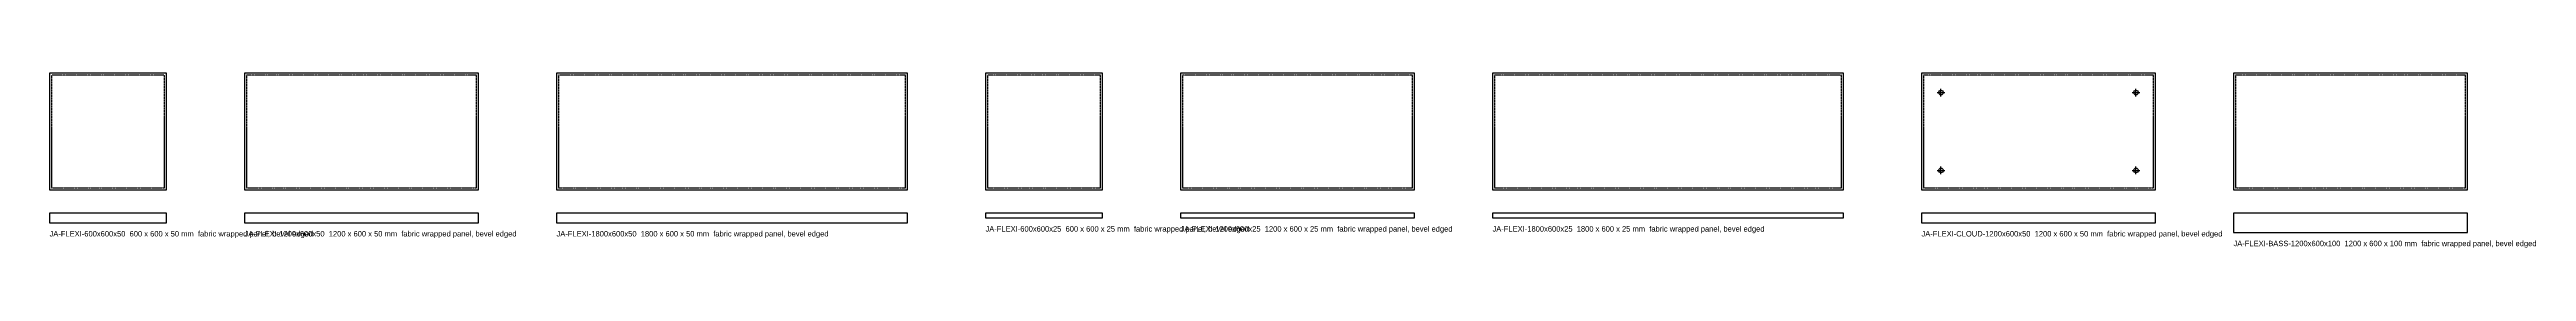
# Model space of a CAD drawing. Header units: millimetres. Extents: x 0 to 12702, y -298 to 600.
import ezdxf

# ---------------------------------------------------------------- set-up
doc = ezdxf.new("R2010")
doc.units = ezdxf.units.MM
doc.linetypes.add('DASHED', pattern=[1.524, 1.27, -0.254])
for name, color, linetype in [('JA-BEVEL', 8, 'Continuous'), ('JA-FIXING', 1, 'Continuous'), ('JA-PANEL', 7, 'Continuous'), ('JA-TEXT', 7, 'Continuous')]:
    doc.layers.add(name, color=color, linetype=linetype)

# ---------------------------------------------------------------- blocks, each defined once
blk = doc.blocks.new('JA-FLEXI-600x600x50')
at = {"layer": 'JA-BEVEL', "linetype": 'DASHED'}
blk.add_lwpolyline([(10, 10), (590, 10), (590, 590), (10, 590)], close=True, dxfattribs=at)
at = {"layer": 'JA-PANEL'}
for points in [[(0, 0), (600, 0), (600, 600), (0, 600)], [(0, -170), (600, -170), (600, -120), (0, -120)]]:
    blk.add_lwpolyline(points, close=True, dxfattribs=at)
at = {"layer": 'JA-TEXT'}
blk.add_text('JA-FLEXI-600x600x50  600 x 600 x 50 mm  fabric wrapped panel, bevel edged', height=28, dxfattribs=at).set_placement((0, -240))
blk = doc.blocks.new('JA-FLEXI-1200x600x50')
at = {"layer": 'JA-BEVEL', "linetype": 'DASHED'}
blk.add_lwpolyline([(10, 10), (1190, 10), (1190, 590), (10, 590)], close=True, dxfattribs=at)
at = {"layer": 'JA-PANEL'}
for points in [[(0, 0), (1200, 0), (1200, 600), (0, 600)], [(0, -170), (1200, -170), (1200, -120), (0, -120)]]:
    blk.add_lwpolyline(points, close=True, dxfattribs=at)
at = {"layer": 'JA-TEXT'}
blk.add_text('JA-FLEXI-1200x600x50  1200 x 600 x 50 mm  fabric wrapped panel, bevel edged', height=28, dxfattribs=at).set_placement((0, -240))
blk = doc.blocks.new('JA-FLEXI-1800x600x50')
at = {"layer": 'JA-BEVEL', "linetype": 'DASHED'}
blk.add_lwpolyline([(10, 10), (1790, 10), (1790, 590), (10, 590)], close=True, dxfattribs=at)
at = {"layer": 'JA-PANEL'}
for points in [[(0, 0), (1800, 0), (1800, 600), (0, 600)], [(0, -170), (1800, -170), (1800, -120), (0, -120)]]:
    blk.add_lwpolyline(points, close=True, dxfattribs=at)
at = {"layer": 'JA-TEXT'}
blk.add_text('JA-FLEXI-1800x600x50  1800 x 600 x 50 mm  fabric wrapped panel, bevel edged', height=28, dxfattribs=at).set_placement((0, -240))
blk = doc.blocks.new('JA-FLEXI-600x600x25')
at = {"layer": 'JA-BEVEL', "linetype": 'DASHED'}
blk.add_lwpolyline([(10, 10), (590, 10), (590, 590), (10, 590)], close=True, dxfattribs=at)
at = {"layer": 'JA-PANEL'}
for points in [[(0, 0), (600, 0), (600, 600), (0, 600)], [(0, -145), (600, -145), (600, -120), (0, -120)]]:
    blk.add_lwpolyline(points, close=True, dxfattribs=at)
at = {"layer": 'JA-TEXT'}
blk.add_text('JA-FLEXI-600x600x25  600 x 600 x 25 mm  fabric wrapped panel, bevel edged', height=28, dxfattribs=at).set_placement((0, -215))
blk = doc.blocks.new('JA-FLEXI-1200x600x25')
at = {"layer": 'JA-BEVEL', "linetype": 'DASHED'}
blk.add_lwpolyline([(10, 10), (1190, 10), (1190, 590), (10, 590)], close=True, dxfattribs=at)
at = {"layer": 'JA-PANEL'}
for points in [[(0, 0), (1200, 0), (1200, 600), (0, 600)], [(0, -145), (1200, -145), (1200, -120), (0, -120)]]:
    blk.add_lwpolyline(points, close=True, dxfattribs=at)
at = {"layer": 'JA-TEXT'}
blk.add_text('JA-FLEXI-1200x600x25  1200 x 600 x 25 mm  fabric wrapped panel, bevel edged', height=28, dxfattribs=at).set_placement((0, -215))
blk = doc.blocks.new('JA-FLEXI-1800x600x25')
at = {"layer": 'JA-BEVEL', "linetype": 'DASHED'}
blk.add_lwpolyline([(10, 10), (1790, 10), (1790, 590), (10, 590)], close=True, dxfattribs=at)
at = {"layer": 'JA-PANEL'}
for points in [[(0, 0), (1800, 0), (1800, 600), (0, 600)], [(0, -145), (1800, -145), (1800, -120), (0, -120)]]:
    blk.add_lwpolyline(points, close=True, dxfattribs=at)
at = {"layer": 'JA-TEXT'}
blk.add_text('JA-FLEXI-1800x600x25  1800 x 600 x 25 mm  fabric wrapped panel, bevel edged', height=28, dxfattribs=at).set_placement((0, -215))
blk = doc.blocks.new('JA-FLEXI-CLOUD-1200x600x50')
at = {"layer": 'JA-BEVEL', "linetype": 'DASHED'}
blk.add_lwpolyline([(10, 10), (1190, 10), (1190, 590), (10, 590)], close=True, dxfattribs=at)
at = {"layer": 'JA-FIXING'}
for p, q in [((100, 480), (100, 520)), ((1100, 480), (1100, 520)), ((80, 500), (120, 500)), ((1080, 500), (1120, 500)), ((80, 100), (120, 100)), ((100, 80), (100, 120)), ((1080, 100), (1120, 100)), ((1100, 80), (1100, 120))]:
    blk.add_line(p, q, dxfattribs=at)
for centre in [(100, 500), (1100, 500), (100, 100), (1100, 100)]:
    blk.add_circle(centre, 12, dxfattribs=at)
at = {"layer": 'JA-PANEL'}
for points in [[(0, 0), (1200, 0), (1200, 600), (0, 600)], [(0, -170), (1200, -170), (1200, -120), (0, -120)]]:
    blk.add_lwpolyline(points, close=True, dxfattribs=at)
at = {"layer": 'JA-TEXT'}
blk.add_text('JA-FLEXI-CLOUD-1200x600x50  1200 x 600 x 50 mm  fabric wrapped panel, bevel edged', height=28, dxfattribs=at).set_placement((0, -240))
blk = doc.blocks.new('JA-FLEXI-BASS-1200x600x100')
at = {"layer": 'JA-BEVEL', "linetype": 'DASHED'}
blk.add_lwpolyline([(10, 10), (1190, 10), (1190, 590), (10, 590)], close=True, dxfattribs=at)
at = {"layer": 'JA-PANEL'}
for points in [[(0, 0), (1200, 0), (1200, 600), (0, 600)], [(0, -220), (1200, -220), (1200, -120), (0, -120)]]:
    blk.add_lwpolyline(points, close=True, dxfattribs=at)
at = {"layer": 'JA-TEXT'}
blk.add_text('JA-FLEXI-BASS-1200x600x100  1200 x 600 x 100 mm  fabric wrapped panel, bevel edged', height=28, dxfattribs=at).set_placement((0, -290))

msp = doc.modelspace()

# ---------------------------------------------------------------- block references
for name, p in [('JA-FLEXI-600x600x50', (0, 0)), ('JA-FLEXI-1200x600x50', (1000, 0)), ('JA-FLEXI-1800x600x50', (2600, 0)), ('JA-FLEXI-600x600x25', (4800, 0)), ('JA-FLEXI-1200x600x25', (5800, 0)), ('JA-FLEXI-1800x600x25', (7400, 0)), ('JA-FLEXI-CLOUD-1200x600x50', (9600, 0)), ('JA-FLEXI-BASS-1200x600x100', (11200, 0))]:
    msp.add_blockref(name, p)

doc.saveas('drawing.dxf')
